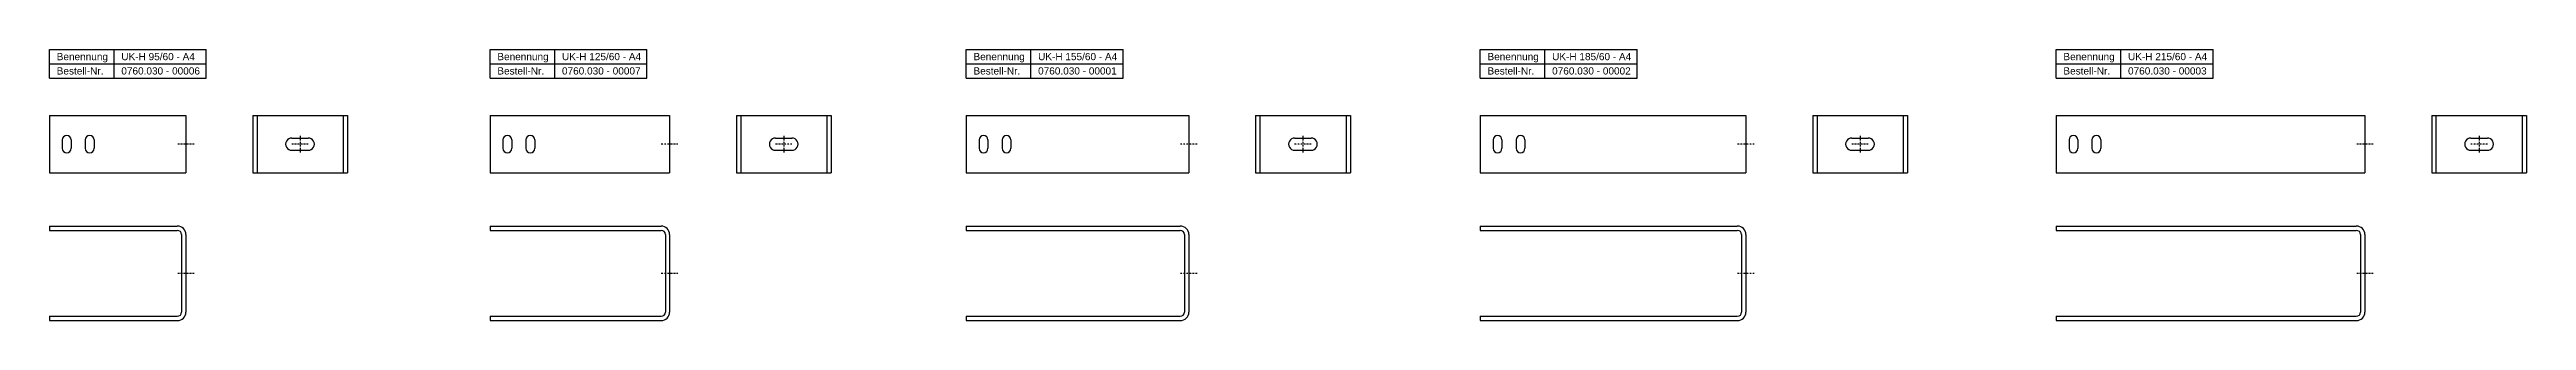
# Model space of a CAD drawing. Header units: inches. Extents: x 35 to 2736, y 37 to 227.
# Drawn here: x 35 to 1760, y 37 to 227 of the extents above; entities that cross this region are included whole.
import ezdxf

# ---------------------------------------------------------------- set-up
doc = ezdxf.new("R2010")
doc.units = ezdxf.units.IN
doc.header["$LTSCALE"] = 4
doc.header["$MEASUREMENT"] = 0
doc.linetypes.add('STRICHPUNKT2', pattern=[0.5, 0.25, -0.125, 0, -0.125])
doc.layers.add('Halfen', color=2, linetype='Continuous')
doc.styles.add('ARIAL50', font='ARIAL.TTF', dxfattribs={"height": 5})

msp = doc.modelspace()

# ---------------------------------------------------------------- texts
at = {"layer": 'Halfen', "style": 'ARIAL50'}
for s, p in [('UK-H 95/60 - A4', (84.8, 219.2)), ('UK-H 125/60 - A4', (391.7, 219.2)), ('UK-H 155/60 - A4', (723.3, 219.2)), ('UK-H 185/60 - A4', (1081.3, 219.2)), ('UK-H 215/60 - A4', (1482.4, 219.2)), ('Benennung', (39.8, 219.2)), ('Bestell-Nr.', (39.8, 209.2)), ('0760.030 - 00006', (84.8, 209.2)), ('Benennung', (346.7, 219.2)), ('Bestell-Nr.', (346.7, 209.2)), ('0760.030 - 00007', (391.7, 209.2)), ('Benennung', (678.3, 219.2)), ('Bestell-Nr.', (678.3, 209.2)), ('0760.030 - 00001', (723.3, 209.2)), ('Benennung', (1036.3, 219.2)), ('Bestell-Nr.', (1036.3, 209.2)), ('0760.030 - 00002', (1081.3, 209.2)), ('Benennung', (1437.4, 219.2)), ('Bestell-Nr.', (1437.4, 209.2)), ('0760.030 - 00003', (1482.4, 209.2))]:
    msp.add_text(s, height=5, dxfattribs=at).set_placement(p)

# ---------------------------------------------------------------- linework, layer by layer
at = {"layer": 'Halfen'}
for p, q in [((34.8, 206.7), (34.8, 226.7)), ((34.8, 226.7), (144, 226.7)), ((79.8, 206.7), (79.8, 226.7)), ((144, 206.7), (144, 226.7)), ((341.7, 206.7), (341.7, 226.7)), ((341.7, 226.7), (450.9, 226.7)), ((386.7, 206.7), (386.7, 226.7)), ((450.9, 206.7), (450.9, 226.7)), ((673.3, 206.7), (673.3, 226.7)), ((673.3, 226.7), (782.5, 226.7)), ((718.3, 206.7), (718.3, 226.7)), ((782.5, 206.7), (782.5, 226.7)), ((1031.3, 206.7), (1031.3, 226.7)), ((1031.3, 226.7), (1140.5, 226.7)), ((1076.3, 206.7), (1076.3, 226.7)), ((1140.5, 206.7), (1140.5, 226.7)), ((1432.4, 206.7), (1432.4, 226.7)), ((1432.4, 226.7), (1541.6, 226.7)), ((1477.4, 206.7), (1477.4, 226.7)), ((1541.6, 206.7), (1541.6, 226.7)), ((34.8, 216.7), (144, 216.7)), ((341.7, 216.7), (450.9, 216.7)), ((673.3, 216.7), (782.5, 216.7)), ((1031.3, 216.7), (1140.5, 216.7)), ((1432.4, 216.7), (1541.6, 216.7)), ((34.8, 206.7), (144, 206.7)), ((341.7, 206.7), (450.9, 206.7)), ((673.3, 206.7), (782.5, 206.7)), ((1031.3, 206.7), (1140.5, 206.7)), ((1432.4, 206.7), (1541.6, 206.7)), ((34.8, 180.6), (34.8, 140.6)), ((34.8, 180.6), (129.8, 180.6)), ((129.8, 180.6), (129.8, 140.6)), ((176.3, 180.6), (176.3, 140.6)), ((176.3, 180.6), (242.3, 180.6)), ((179.3, 180.6), (179.3, 140.6)), ((239.3, 180.6), (239.3, 140.6)), ((242.3, 180.6), (242.3, 140.6)), ((341.7, 180.6), (341.7, 140.6)), ((341.7, 180.6), (466.7, 180.6)), ((466.7, 180.6), (466.7, 140.6)), ((513.2, 180.6), (513.2, 140.6)), ((513.2, 180.6), (579.2, 180.6)), ((516.2, 180.6), (516.2, 140.6)), ((576.2, 180.6), (576.2, 140.6)), ((579.2, 180.6), (579.2, 140.6)), ((673.3, 180.6), (673.3, 140.6)), ((673.3, 180.6), (828.3, 180.6)), ((828.3, 180.6), (828.3, 140.6)), ((874.8, 180.6), (874.8, 140.6)), ((874.8, 180.6), (940.8, 180.6)), ((877.8, 180.6), (877.8, 140.6)), ((937.8, 180.6), (937.8, 140.6)), ((940.8, 180.6), (940.8, 140.6)), ((1031.3, 180.6), (1031.3, 140.6)), ((1031.3, 180.6), (1216.3, 180.6)), ((1216.3, 180.6), (1216.3, 140.6)), ((1262.8, 180.6), (1262.8, 140.6)), ((1262.8, 180.6), (1328.8, 180.6)), ((1265.8, 180.6), (1265.8, 140.6)), ((1325.8, 180.6), (1325.8, 140.6)), ((1328.8, 180.6), (1328.8, 140.6)), ((1432.4, 180.6), (1432.4, 140.6)), ((1432.4, 180.6), (1647.4, 180.6)), ((1647.4, 180.6), (1647.4, 140.6)), ((1693.9, 180.6), (1693.9, 140.6)), ((1693.9, 180.6), (1759.9, 180.6)), ((1696.9, 180.6), (1696.9, 140.6)), ((1756.9, 180.6), (1756.9, 140.6)), ((1759.9, 180.6), (1759.9, 140.6)), ((43.7, 163.5), (43.7, 157.7)), ((49.9, 163.5), (49.9, 157.7)), ((59.7, 163.5), (59.7, 157.7)), ((65.9, 163.5), (65.9, 157.7)), ((203.5, 164.8), (215, 164.8)), ((203.5, 156.3), (215, 156.3)), ((350.6, 163.5), (350.6, 157.7)), ((356.8, 163.5), (356.8, 157.7)), ((366.6, 163.5), (366.6, 157.7)), ((372.8, 163.5), (372.8, 157.7)), ((540.4, 164.8), (551.9, 164.8)), ((540.4, 156.3), (551.9, 156.3)), ((682.2, 163.5), (682.2, 157.7)), ((688.4, 163.5), (688.4, 157.7)), ((698.2, 163.5), (698.2, 157.7)), ((704.4, 163.5), (704.4, 157.7)), ((902, 164.8), (913.5, 164.8)), ((902, 156.3), (913.5, 156.3)), ((1040.2, 163.5), (1040.2, 157.7)), ((1046.4, 163.5), (1046.4, 157.7)), ((1056.2, 163.5), (1056.2, 157.7)), ((1062.4, 163.5), (1062.4, 157.7)), ((1290, 164.8), (1301.5, 164.8)), ((1290, 156.3), (1301.5, 156.3)), ((1441.3, 163.5), (1441.3, 157.7)), ((1447.5, 163.5), (1447.5, 157.7)), ((1457.3, 163.5), (1457.3, 157.7)), ((1463.5, 163.5), (1463.5, 157.7)), ((1721.2, 164.8), (1732.7, 164.8)), ((1721.2, 156.3), (1732.7, 156.3)), ((34.8, 140.6), (129.8, 140.6)), ((176.3, 140.6), (242.3, 140.6)), ((341.7, 140.6), (466.7, 140.6)), ((513.2, 140.6), (579.2, 140.6)), ((673.3, 140.6), (828.3, 140.6)), ((874.8, 140.6), (940.8, 140.6)), ((1031.3, 140.6), (1216.3, 140.6)), ((1262.8, 140.6), (1328.8, 140.6)), ((1432.4, 140.6), (1647.4, 140.6)), ((1693.9, 140.6), (1759.9, 140.6)), ((34.8, 103.4), (123.8, 103.4)), ((34.8, 103.4), (34.8, 100.4)), ((34.8, 100.4), (123.8, 100.4)), ((126.8, 97.4), (126.8, 43.4)), ((129.8, 97.4), (129.8, 43.4)), ((341.7, 103.4), (460.7, 103.4)), ((341.7, 103.4), (341.7, 100.4)), ((341.7, 100.4), (460.7, 100.4)), ((463.7, 97.4), (463.7, 43.4)), ((466.7, 97.4), (466.7, 43.4)), ((673.3, 103.4), (822.3, 103.4)), ((673.3, 103.4), (673.3, 100.4)), ((673.3, 100.4), (822.3, 100.4)), ((825.3, 97.4), (825.3, 43.4)), ((828.3, 97.4), (828.3, 43.4)), ((1031.3, 103.4), (1210.3, 103.4)), ((1031.3, 103.4), (1031.3, 100.4)), ((1031.3, 100.4), (1210.3, 100.4)), ((1213.3, 97.4), (1213.3, 43.4)), ((1216.3, 97.4), (1216.3, 43.4)), ((1432.4, 103.4), (1641.4, 103.4)), ((1432.4, 103.4), (1432.4, 100.4)), ((1432.4, 100.4), (1641.4, 100.4)), ((1644.4, 97.4), (1644.4, 43.4)), ((1647.4, 97.4), (1647.4, 43.4)), ((34.8, 40.4), (123.8, 40.4)), ((34.8, 40.4), (34.8, 37.4)), ((34.8, 37.4), (123.8, 37.4)), ((341.7, 40.4), (460.7, 40.4)), ((341.7, 40.4), (341.7, 37.4)), ((341.7, 37.4), (460.7, 37.4)), ((673.3, 40.4), (822.3, 40.4)), ((673.3, 40.4), (673.3, 37.4)), ((673.3, 37.4), (822.3, 37.4)), ((1031.3, 40.4), (1210.3, 40.4)), ((1031.3, 40.4), (1031.3, 37.4)), ((1031.3, 37.4), (1210.3, 37.4)), ((1432.4, 40.4), (1641.4, 40.4)), ((1432.4, 40.4), (1432.4, 37.4)), ((1432.4, 37.4), (1641.4, 37.4))]:
    msp.add_line(p, q, dxfattribs=at)
at = {"layer": 'Halfen', "color": 1, "linetype": 'STRICHPUNKT2'}
for p, q in [((135.6, 160.6), (124.1, 160.6)), ((215, 160.6), (203.5, 160.6)), ((209.3, 166.3), (209.3, 154.8)), ((472.4, 160.6), (460.9, 160.6)), ((551.9, 160.6), (540.4, 160.6)), ((546.2, 166.3), (546.2, 154.8)), ((834, 160.6), (822.5, 160.6)), ((913.5, 160.6), (902, 160.6)), ((907.8, 166.3), (907.8, 154.8)), ((1222, 160.6), (1210.5, 160.6)), ((1301.5, 160.6), (1290, 160.6)), ((1295.8, 166.3), (1295.8, 154.8)), ((1653.2, 160.6), (1641.7, 160.6)), ((1732.7, 160.6), (1721.2, 160.6)), ((1726.9, 166.3), (1726.9, 154.8)), ((135.6, 70.4), (124.1, 70.4)), ((472.4, 70.4), (460.9, 70.4)), ((834, 70.4), (822.5, 70.4)), ((1222, 70.4), (1210.5, 70.4)), ((1653.2, 70.4), (1641.7, 70.4))]:
    msp.add_line(p, q, dxfattribs=at)
at = {"layer": 'Halfen'}
for centre, radius, start, end in [((46.8, 163.5), 3.1, 0, 180), ((46.8, 157.7), 3.1, 180, 0), ((62.8, 163.5), 3.1, 0, 180), ((62.8, 157.7), 3.1, 180, 0), ((203.5, 160.6), 4.25, 89.9978, 270), ((215, 160.6), 4.25, 270, 90.0022), ((353.7, 163.5), 3.1, 0, 180), ((353.7, 157.7), 3.1, 180, 0), ((369.7, 163.5), 3.1, 0, 180), ((369.7, 157.7), 3.1, 180, 0), ((540.4, 160.6), 4.25, 89.9978, 270), ((551.9, 160.6), 4.25, 270, 90.0022), ((685.3, 163.5), 3.1, 0, 180), ((685.3, 157.7), 3.1, 180, 0), ((701.3, 163.5), 3.1, 0, 180), ((701.3, 157.7), 3.1, 180, 0), ((902, 160.6), 4.25, 89.9978, 270), ((913.5, 160.6), 4.25, 270, 90.0022), ((1043.3, 163.5), 3.1, 0, 180), ((1043.3, 157.7), 3.1, 180, 0), ((1059.3, 163.5), 3.1, 0, 180), ((1059.3, 157.7), 3.1, 180, 0), ((1290, 160.6), 4.25, 89.9978, 270), ((1301.5, 160.6), 4.25, 270, 90.0022), ((1444.4, 163.5), 3.1, 0, 180), ((1444.4, 157.7), 3.1, 180, 0), ((1460.4, 163.5), 3.1, 0, 180), ((1460.4, 157.7), 3.1, 180, 0), ((1721.2, 160.6), 4.25, 89.9978, 270), ((1732.7, 160.6), 4.25, 270, 90.0022), ((123.8, 97.4), 6, 0, 90), ((123.8, 97.4), 3, 0, 90), ((460.7, 97.4), 6, 0, 90), ((460.7, 97.4), 3, 0, 90), ((822.3, 97.4), 6, 0, 90), ((822.3, 97.4), 3, 0, 90), ((1210.3, 97.4), 6, 0, 90), ((1210.3, 97.4), 3, 0, 90), ((1641.4, 97.4), 6, 0, 90), ((1641.4, 97.4), 3, 0, 90), ((123.8, 43.4), 3, 270, 0), ((123.8, 43.4), 6, 270, 0), ((460.7, 43.4), 3, 270, 0), ((460.7, 43.4), 6, 270, 0), ((822.3, 43.4), 3, 270, 0), ((822.3, 43.4), 6, 270, 0), ((1210.3, 43.4), 3, 270, 0), ((1210.3, 43.4), 6, 270, 0), ((1641.4, 43.4), 3, 270, 0), ((1641.4, 43.4), 6, 270, 0)]:
    msp.add_arc(centre, radius, start, end, dxfattribs=at)

msp.set_redraw_order([(e.dxf.handle, doc.entitydb.next_handle()) for e in msp.query("TEXT MTEXT ATTDEF DIMENSION ARC_DIMENSION")])  # texts and dimensions are drawn at this point

doc.saveas('drawing.dxf')
